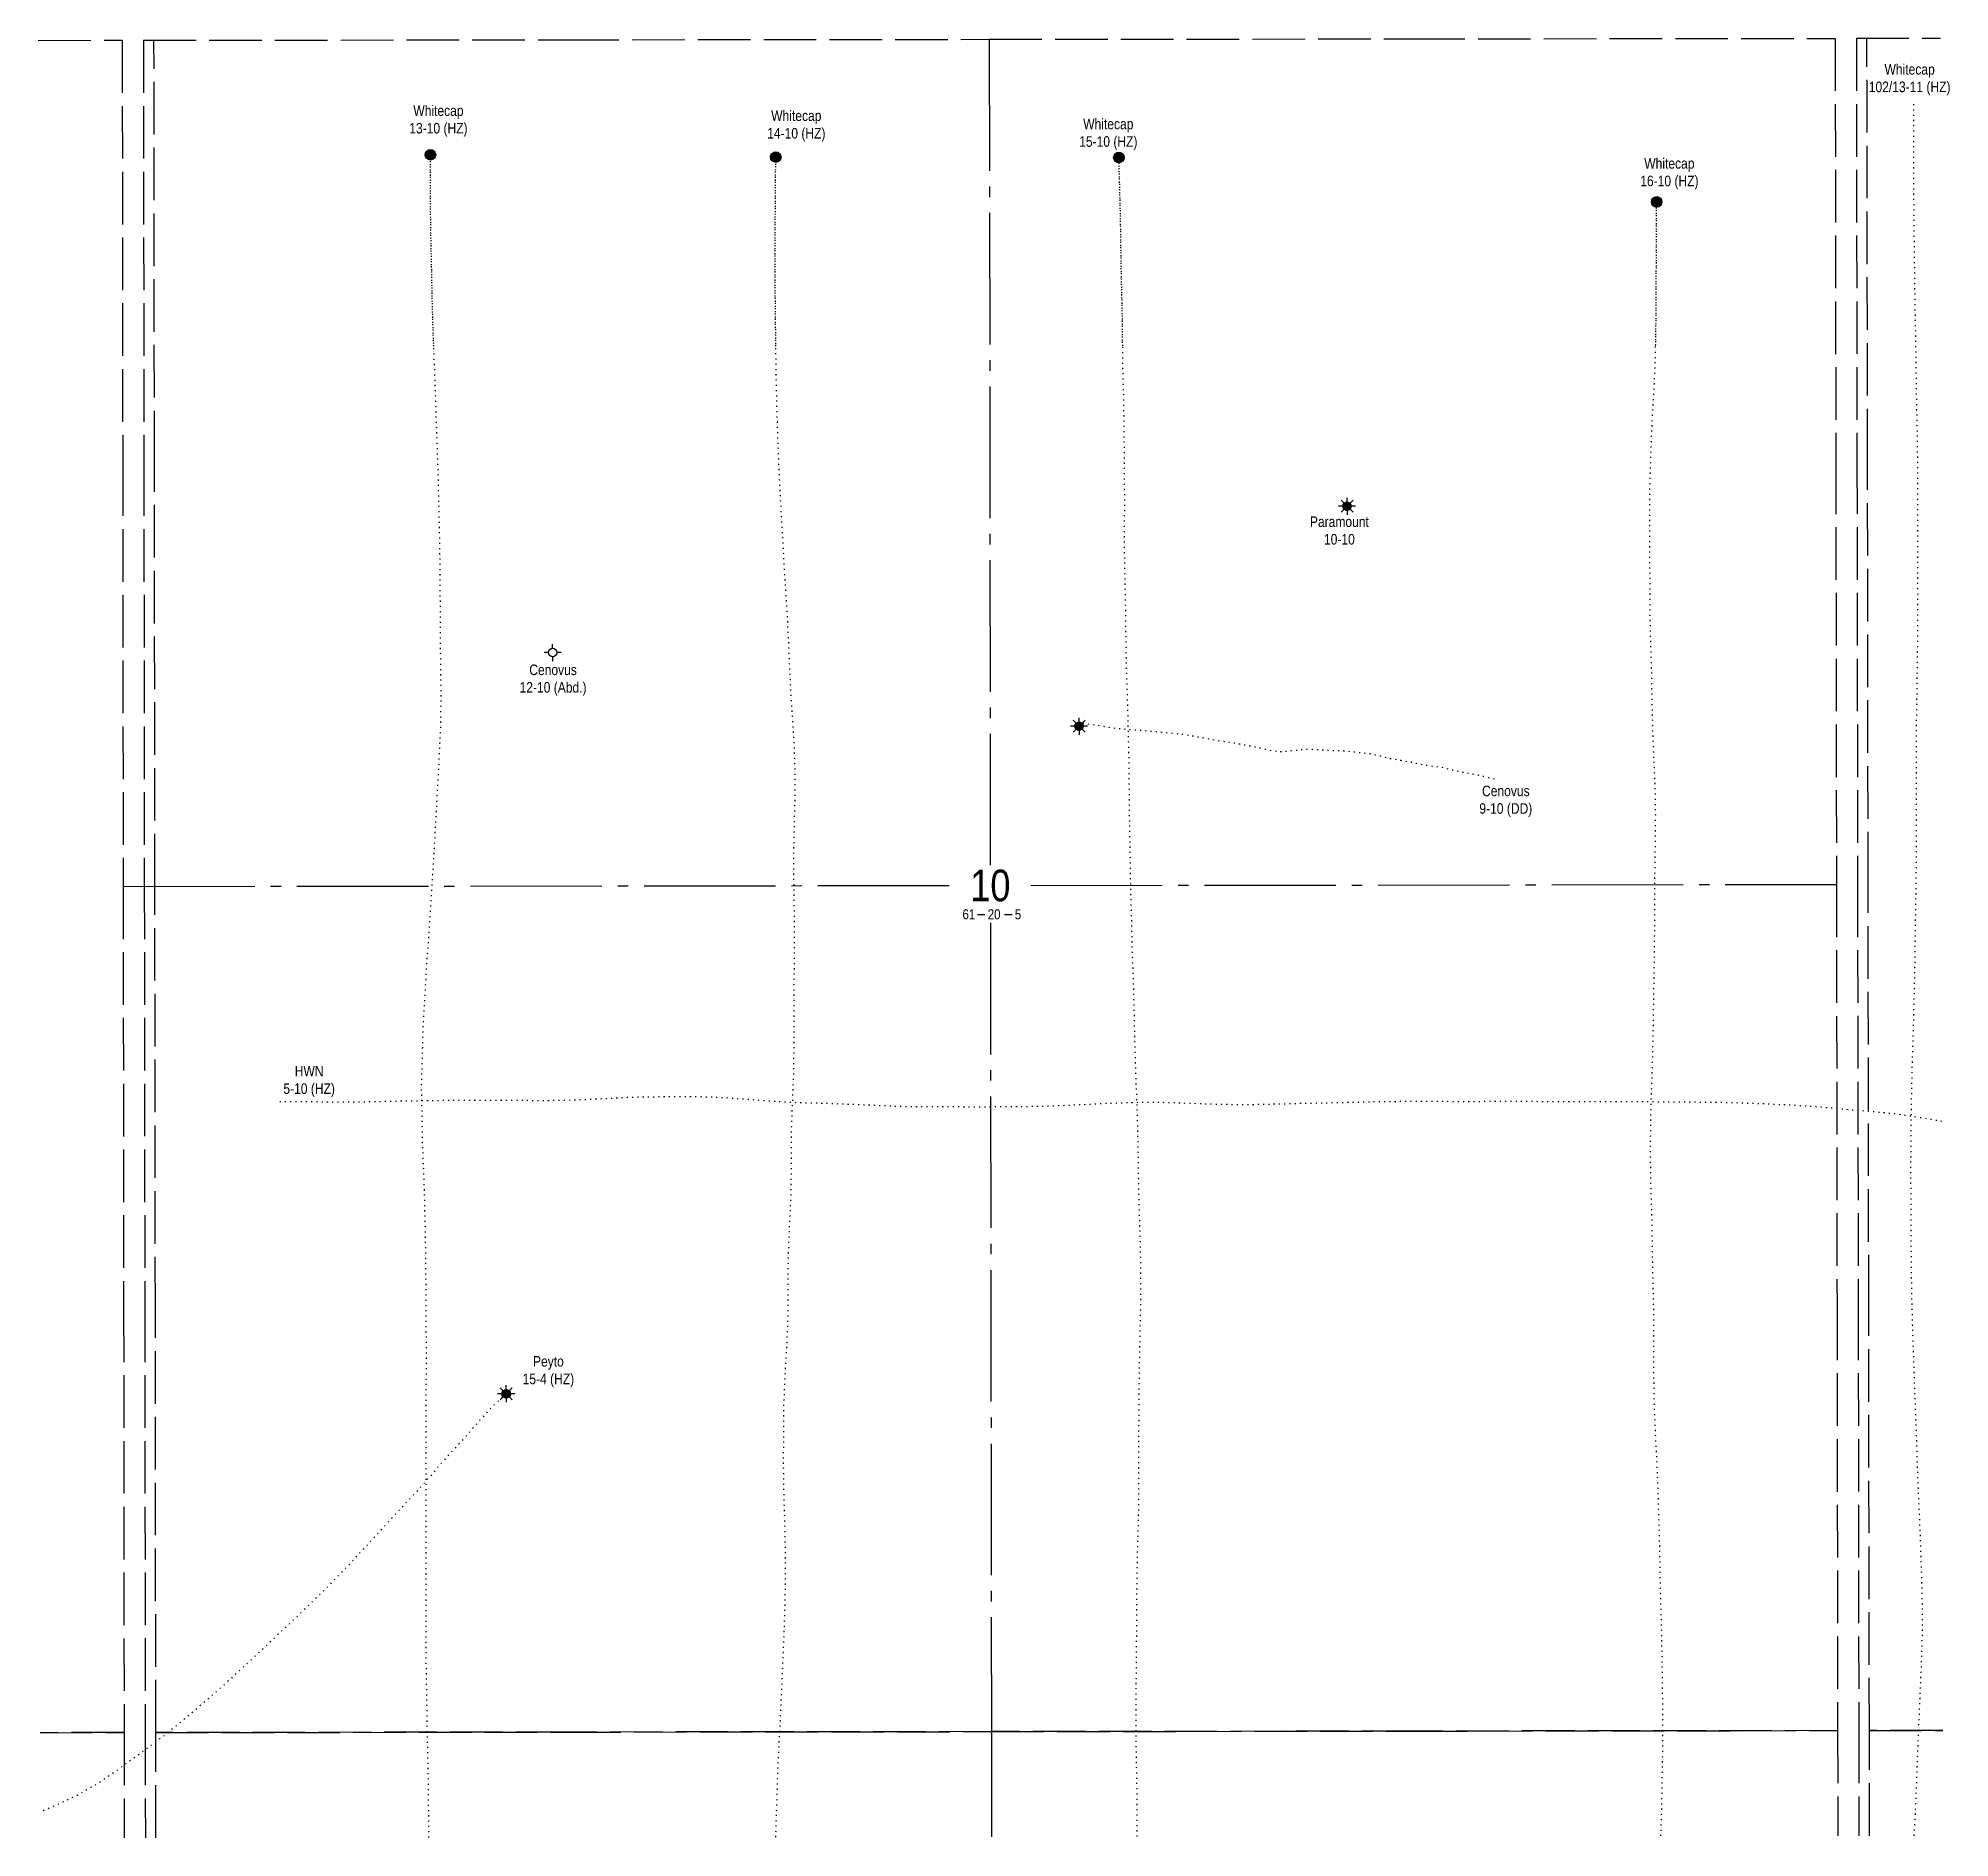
# Model space of a CAD drawing. Extents: x 498999 to 517977, y 6011694 to 6019262.
# Drawn here: x 504706 to 506523, y 6011694 to 6013404 of the extents above; entities that cross this region are included whole.
import ezdxf
from ezdxf.enums import TextEntityAlignment as Align

# ---------------------------------------------------------------- set-up
doc = ezdxf.new("R2010")
doc.units = 0
doc.header["$LTSCALE"] = 5
for name, pattern in [('foc-DOT', [1, 0.2, -0.8]), ('foc-QUARTERLINE', [33, 25, -3, 2, -3]), ('foc-UNSURVEYED', [12.5, 10, -2.5])]:
    doc.linetypes.add(name, pattern=pattern)
for name, color, linetype in [('10', 1, 'Continuous'), ('9', 3, 'Continuous'), ('AS-DRILL-T', 8, 'Continuous'), ('DETAIL-HZ-Existing', 8, 'foc-DOT'), ('F-WS-S', 8, 'Continuous'), ('L-SECLBL', 7, 'Continuous'), ('L-SECQ', 8, 'foc-QUARTERLINE'), ('L-USEC', 7, 'foc-UNSURVEYED')]:
    doc.layers.add(name, color=color, linetype=linetype)
doc.styles.add('80L', font='ARIALN.TTF', dxfattribs={"height": 10})
doc.styles.add('SIMPLEX', font='ARIALN.TTF')

msp = doc.modelspace()

# ---------------------------------------------------------------- texts
at = {"layer": 'AS-DRILL-T', "insert": (505164.078, 6012808.966), "char_height": 10, "attachment_point": 1, "style": '80L'}
msp.add_mtext_dynamic_manual_height_columns('\\pxqc;Cenovus\\P12-10 (Abd.)', width=63.08772, gutter_width=50, heights=[0], dxfattribs=at)
at = {"layer": 'F-WS-S', "char_height": 10, "attachment_point": 1, "style": '80L'}
for s, width, insert in [('\\pxqc;Whitecap\\P102/13-11 (HZ)', 77.08499, (506446.134, 6013379.647)), ('\\pxqc;Whitecap\\P13-10 (HZ)', 77.08499, (505048.162, 6013340.351)), ('\\pxqc;Whitecap\\P14-10 (HZ)', 77.08499, (505388.237, 6013335.569)), ('\\pxqc;Whitecap\\P15-10 (HZ)', 77.08499, (505684.706, 6013327.71)), ('\\pxqc;Whitecap\\P16-10 (HZ)', 77.08499, (506217.835, 6013290.223)), ('\\pxqc;Paramount\\P10-10', 56.06862, (505914.763, 6012949.684)), ('\\pxqc;Cenovus\\P9-10 (DD)', 50.132, (506075.893, 6012693.849)), ('\\pxqc;HWN\\P5-10 (HZ)', 50.132, (504938.786, 6012427.599)), ('\\pxqc;Peyto\\P15-4 (HZ)', 50.132, (505166.131, 6012151.736))]:
    msp.add_mtext_dynamic_manual_height_columns(s, width=width, gutter_width=50, heights=[0], dxfattribs=dict(at, insert=insert))

# ---------------------------------------------------------------- blocks, each defined once
blk = doc.blocks.new('L-SECLBL')
at = {"layer": '9', "color": 7}
for p, q in [((-5.1, -27.8), (-12.3, -27.8)), ((20.7, -27.8), (13.5, -27.8))]:
    blk.add_line(p, q, dxfattribs=at)
at = {"layer": '10', "color": 2, "style": 'SIMPLEX'}
blk.add_attdef('SEC', text='', height=30, dxfattribs=at).set_placement((0, 0), align=Align.MIDDLE)
at = {"layer": '10', "color": 5, "style": '80L'}
blk.add_attdef('TWP', text='', height=9.5, dxfattribs=at).set_placement((-14.4, -27.4), align=Align.MIDDLE_RIGHT)
blk.add_attdef('RGE', text='', height=9.5, dxfattribs=at).set_placement((3.6, -27.4), align=Align.MIDDLE_CENTER)
blk.add_attdef('MER', text='', height=9.5, dxfattribs=at).set_placement((23.2, -27.4), align=Align.MIDDLE_LEFT)
blk = doc.blocks.new('GAS')
h = blk.add_hatch(color=255)
h.dxf.hatch_style = 1
edge = h.paths.add_edge_path()
edge.add_arc((0, 0), 0.9, 0, 360)
for p, q in [((-0.81, 0), (-1.62, 0)), ((-0.57, 0.57), (-1.14, 1.14)), ((0, 0.81), (0, 1.62)), ((0.57, 0.57), (1.14, 1.14)), ((1.62, 0), (0.81, 0)), ((-0.57, -0.57), (-1.14, -1.14)), ((0, -0.81), (0, -1.62)), ((1.14, -1.14), (0.57, -0.57))]:
    blk.add_line(p, q)
blk.add_circle((0, 0), 0.8)
blk = doc.blocks.new('GABD')
for p, q in [((-0.81, 0), (-1.62, 0)), ((0, 0.81), (0, 1.62)), ((1.62, 0), (0.81, 0)), ((0, -0.81), (0, -1.62))]:
    blk.add_line(p, q)
blk.add_circle((0, 0), 0.8)
blk = doc.blocks.new('BH-Existing')
at = {"layer": 'AS-DRILL-T'}
h = blk.add_hatch(color=256, dxfattribs=at)
h.dxf.hatch_style = 1
edge = h.paths.add_edge_path()
edge.add_arc((0, 0), 0.5, 0, 360)
blk.add_circle((0, 0), 0.5, dxfattribs=at)

# ---------------------------------------------------------------- linework, layer by layer
at = {"layer": 'DETAIL-HZ-Existing', "flags": 128}
for points in [[(506488.978, 6011695.952), (506489.884, 6011709.329), (506491.122, 6011738.49), (506492.15, 6011767.772), (506493.348, 6011796.944), (506494.566, 6011826.215), (506495.814, 6011855.387), (506496.732, 6011884.569), (506496.8, 6011913.869), (506496.198, 6011942.968), (506495.236, 6011972.247), (506494.004, 6012001.325), (506492.762, 6012030.493), (506491.809, 6012059.972), (506490.778, 6012089.05), (506489.635, 6012118.329), (506488.654, 6012147.407), (506487.662, 6012176.486), (506486.879, 6012205.875), (506486.408, 6012234.864), (506486.166, 6012263.964), (506486.073, 6012293.364), (506485.922, 6012322.154), (506485.98, 6012351.254), (506486.308, 6012380.644), (506486.795, 6012410.035), (506487.553, 6012439.126), (506488.432, 6012468.207), (506489.22, 6012497.298), (506489.788, 6012526.389), (506490.176, 6012555.79), (506490.634, 6012584.771), (506491.032, 6012613.761), (506491.21, 6012642.961), (506491.138, 6012672.261), (506491.055, 6012701.651), (506491.174, 6012730.651), (506491.362, 6012759.752), (506491.81, 6012788.953), (506492.208, 6012817.943), (506492.516, 6012847.133), (506492.614, 6012876.634), (506492.491, 6012905.833), (506492.419, 6012935.033), (506492.438, 6012964.124), (506492.445, 6012993.324), (506492.173, 6013022.523), (506491.562, 6013051.612), (506491.05, 6013080.402), (506490.718, 6013109.601), (506490.136, 6013138.79), (506489.674, 6013168.09), (506489.342, 6013197.289), (506488.99, 6013226.489), (506488.747, 6013255.889), (506488.605, 6013285.088), (506488.574, 6013314.178), (506488.599, 6013324.278), (506488.753, 6013342.279)], [(505077.693, 6011694.311), (505077.476, 6011718.089), (505077.203, 6011746.969), (505076.078, 6011803.628), (505075.173, 6011861.327), (505075.147, 6011918.857), (505075.134, 6011947.817), (505075.002, 6011976.377), (505074.906, 6012033.886), (505075.021, 6012091.437), (505075.295, 6012149.197), (505075.08, 6012206.147), (505074.787, 6012234.926), (505074.484, 6012263.896), (505073.862, 6012292.636), (505072.999, 6012321.405), (505071.796, 6012350.303), (505070.661, 6012407.102), (505072.296, 6012464.844), (505075.6, 6012522.388), (505077.637, 6012551.2), (505079.625, 6012580.062), (505081.392, 6012608.964), (505083.059, 6012637.766), (505086.194, 6012695.15), (505087.751, 6012723.931), (505089.008, 6012752.643), (505089.285, 6012781.673), (505088.912, 6012810.513), (505088.619, 6012839.283), (505088.537, 6012868.163), (505088.384, 6012896.952), (505087.991, 6012925.732), (505086.705, 6012983.43), (505085.753, 6013012.199), (505084.79, 6013040.798), (505083.907, 6013069.667), (505082.795, 6013098.376), (505081.652, 6013127.135), (505080.859, 6013155.844), (505080.276, 6013184.663), (505079.633, 6013213.603), (505079.201, 6013242.482), (505079.152, 6013267.442), (505079.133, 6013293.442)], [(505082.275, 6013111.447), (505081.652, 6013127.135), (505080.859, 6013155.844), (505080.276, 6013184.663), (505079.633, 6013213.603), (505079.201, 6013242.482), (505079.152, 6013267.442), (505079.133, 6013293.442)], [(505407.334, 6013111.687), (505407.035, 6013138.918), (505406.713, 6013167.787), (505406.59, 6013196.657), (505406.737, 6013225.457), (505406.974, 6013254.218), (505407.232, 6013291.198)], [(505407.274, 6011694.694), (505407.551, 6011702.867), (505409.385, 6011760.519), (505412.17, 6011817.513), (505413.467, 6011846.914), (505414.704, 6011876.186), (505415.773, 6011902.927), (505416.43, 6011931.598), (505416.498, 6011960.378), (505416.045, 6011988.707), (505415.163, 6012017.306), (505414.73, 6012045.996), (505414.767, 6012074.806), (505414.955, 6012103.636), (505416.212, 6012132.477), (505417.769, 6012161.199), (505419.036, 6012190.011), (505419.134, 6012218.551), (505419.201, 6012247.211), (505420.448, 6012276.012), (505421.826, 6012304.744), (505422.173, 6012333.574), (505422.04, 6012362.384), (505424.344, 6012420.147), (505424.711, 6012449.337), (505424.769, 6012476.987), (505424.827, 6012505.817), (505424.984, 6012534.668), (505425.061, 6012563.488), (505424.315, 6012621.367), (505424.784, 6012648.838), (505425.51, 6012678.058), (505425.797, 6012706.949), (505424.695, 6012735.748), (505422.772, 6012764.485), (505421.219, 6012793.373), (505419.876, 6012822.242), (505418.523, 6012851.091), (505416.81, 6012879.909), (505415.088, 6012908.517), (505413.455, 6012937.265), (505411.832, 6012966.053), (505410.42, 6012994.831), (505409.297, 6013023.75), (505408.404, 6013052.639), (505407.731, 6013081.428), (505407.348, 6013110.368), (505407.035, 6013138.918), (505406.713, 6013167.787), (505406.59, 6013196.657), (505406.737, 6013225.457), (505406.974, 6013254.218), (505407.232, 6013291.198)], [(505736.904, 6013111.93), (505736.859, 6013115.59), (505736.526, 6013144.429), (505735.814, 6013173.049), (505735.291, 6013201.888), (505734.898, 6013230.718), (505734.079, 6013264.857), (505733.259, 6013290.846)], [(505750.804, 6011695.094), (505750.693, 6011708.305), (505750.59, 6011736.995), (505750.077, 6011765.914), (505749.555, 6011794.573), (505749.572, 6011823.333), (505749.949, 6011852.004), (505750.166, 6011880.884), (505750.343, 6011909.694), (505750.541, 6011937.935), (505751.108, 6011966.775), (505751.985, 6011995.586), (505752.293, 6012024.427), (505752.25, 6012052.647), (505752.328, 6012081.467), (505752.555, 6012109.847), (505752.803, 6012138.427), (505753.38, 6012167.108), (505753.977, 6012195.839), (505754.074, 6012224.609), (505753.942, 6012253.489), (505753.039, 6012281.718), (505752.247, 6012310.127), (505751.794, 6012339.016), (505751.311, 6012367.816), (505750.378, 6012396.685), (505749.246, 6012425.304), (505748.443, 6012454.253), (505747.83, 6012482.802), (505747.047, 6012511.511), (505746.005, 6012540.28), (505745.362, 6012568.979), (505744.579, 6012597.808), (505744.146, 6012626.668), (505743.633, 6012655.547), (505743.27, 6012684.507), (505743.088, 6012712.487), (505742.456, 6012741.256), (505741.743, 6012770.215), (505740.71, 6012798.944), (505740.097, 6012827.713), (505739.904, 6012856.643), (505739.301, 6012885.303), (505738.749, 6012913.442), (505738.784, 6012971.202), (505738.581, 6013000.082), (505738.378, 6013028.832), (505738.045, 6013057.721), (505737.212, 6013086.64), (505736.859, 6013115.59), (505736.526, 6013144.429), (505735.814, 6013173.049), (505735.291, 6013201.888), (505734.898, 6013230.718), (505734.079, 6013264.857), (505733.259, 6013290.846)], [(506248.29, 6011695.672), (506248.497, 6011703.584), (506249.12, 6011722.895), (506249.492, 6011742.035), (506249.775, 6011761.186), (506250.177, 6011780.476), (506250.269, 6011799.767), (506250.082, 6011819.126), (506249.894, 6011838.166), (506249.627, 6011857.446), (506249.319, 6011876.545), (506248.941, 6011895.945), (506248.384, 6011915.254), (506247.846, 6011934.533), (506247.548, 6011953.863), (506247.211, 6011973.012), (506246.623, 6011992.371), (506246.025, 6012011.491), (506245.468, 6012030.54), (506244.65, 6012049.849), (506243.683, 6012068.827), (506242.795, 6012088.146), (506242.138, 6012107.235), (506241.77, 6012126.485), (506241.643, 6012145.674), (506241.585, 6012164.964), (506241.597, 6012184.254), (506241.38, 6012203.544), (506240.902, 6012222.663), (506240.475, 6012241.703), (506240.217, 6012261.002), (506239.94, 6012280.212), (506239.362, 6012299.451), (506238.795, 6012318.581), (506238.537, 6012337.78), (506238.559, 6012357.09), (506238.702, 6012376.15), (506239.134, 6012395.391), (506239.895, 6012415.982), (506240.527, 6012435.143), (506240.93, 6012454.464), (506241.292, 6012473.644), (506241.605, 6012492.825), (506241.877, 6012512.025), (506242.17, 6012531.125), (506242.382, 6012550.466), (506242.494, 6012569.676), (506242.577, 6012588.996), (506242.669, 6012608.086), (506242.932, 6012627.127), (506243.285, 6012646.197), (506243.347, 6012665.567), (506243.099, 6012684.707), (506242.492, 6012703.986), (506241.624, 6012723.265), (506240.877, 6012742.284), (506240.309, 6012761.473), (506239.951, 6012780.643), (506239.604, 6012799.832), (506239.006, 6012819.211), (506238.478, 6012838.601), (506238.141, 6012857.67), (506237.984, 6012876.45), (506237.967, 6012895.58), (506237.829, 6012914.74), (506237.722, 6012933.92), (506237.724, 6012953.15), (506237.857, 6012972.28), (506238.289, 6012991.44), (506238.902, 6013010.551), (506239.644, 6013029.682), (506240.557, 6013048.864), (506241.649, 6013067.895), (506242.622, 6013086.897), (506243.214, 6013106.168), (506243.567, 6013125.348), (506243.799, 6013144.498), (506243.902, 6013163.669), (506243.965, 6013182.729), (506244.047, 6013201.909), (506244.179, 6013221.139), (506244.22, 6013227.669), (506244.29, 6013248.669)], [(506243.327, 6013112.303), (506243.567, 6013125.348), (506243.799, 6013144.498), (506243.902, 6013163.669), (506243.965, 6013182.729), (506244.047, 6013201.909), (506244.179, 6013221.139), (506244.22, 6013227.669), (506244.29, 6013248.669)], [(505694.523, 6012750.889), (505694.604, 6012750.809), (505694.684, 6012750.729), (505694.774, 6012750.649), (505694.854, 6012750.569), (505694.914, 6012750.499), (505695.004, 6012750.4), (505695.134, 6012750.29), (505695.304, 6012750.1), (505695.465, 6012749.93), (505695.545, 6012749.94), (505695.384, 6012750.34), (505695.203, 6012750.88), (505695.073, 6012751.22), (505694.823, 6012751.499), (505694.572, 6012751.819), (505694.282, 6012752.039), (505693.912, 6012752.248), (505693.812, 6012752.328), (505693.742, 6012752.408), (505693.732, 6012752.418), (505693.721, 6012752.528), (505693.911, 6012752.608), (505694.291, 6012752.729), (505694.861, 6012752.949), (505695.631, 6012753.19), (505696.57, 6012753.402), (505697.71, 6012753.583), (505698.99, 6012753.494), (505700.361, 6012753.186), (505701.771, 6012752.898), (505703.321, 6012752.62), (505704.932, 6012752.392), (505706.752, 6012752.154), (505708.642, 6012751.906), (505710.643, 6012751.639), (505712.763, 6012751.352), (505714.963, 6012750.994), (505717.214, 6012750.557), (505719.544, 6012750.06), (505721.985, 6012749.553), (505724.426, 6012749.186), (505727.006, 6012748.879), (505729.706, 6012748.583), (505732.507, 6012748.336), (505735.377, 6012748.07), (505738.287, 6012747.743), (505741.278, 6012747.477), (505744.438, 6012747.241), (505747.568, 6012747.005), (505750.659, 6012746.768), (505753.529, 6012746.572), (505756.789, 6012746.326), (505759.869, 6012746.06), (505763.09, 6012745.824), (505766.38, 6012745.548), (505769.73, 6012745.242), (505773.081, 6012744.936), (505776.431, 6012744.61), (505779.782, 6012744.275), (505783.112, 6012743.939), (505786.433, 6012743.573), (505789.763, 6012743.177), (505793.094, 6012742.791), (505796.324, 6012742.395), (505799.645, 6012741.889), (505802.925, 6012741.343), (505806.186, 6012740.737), (505809.447, 6012740.131), (505812.668, 6012739.535), (505815.858, 6012738.929), (505819.019, 6012738.323), (505822.16, 6012737.687), (505825.321, 6012737.101), (505828.541, 6012736.585), (505831.792, 6012736.129), (505834.992, 6012735.723), (505838.163, 6012735.287), (505841.313, 6012734.801), (505844.384, 6012734.265), (505847.355, 6012733.698), (505850.286, 6012733.132), (505853.176, 6012732.595), (505856.077, 6012732.069), (505858.958, 6012731.503), (505861.778, 6012730.916), (505864.539, 6012730.329), (505867.1, 6012729.753), (505869.791, 6012729.106), (505872.451, 6012728.459), (505875.032, 6012727.863), (505877.803, 6012727.326), (505880.633, 6012726.929), (505883.524, 6012726.623), (505886.494, 6012726.457), (505889.584, 6012726.52), (505892.853, 6012726.745), (505896.233, 6012727.029), (505899.663, 6012727.363), (505903.172, 6012727.787), (505906.752, 6012728.212), (505910.241, 6012728.526), (505913.831, 6012728.641), (505917.331, 6012728.525), (505920.732, 6012728.339), (505924.112, 6012728.143), (505927.532, 6012727.897), (505930.932, 6012727.632), (505934.233, 6012727.416), (505937.403, 6012727.3), (505940.563, 6012727.214), (505943.763, 6012727.098), (505947.003, 6012726.922), (505950.294, 6012726.676), (505953.484, 6012726.38), (505956.724, 6012725.994), (505959.805, 6012725.657), (505962.765, 6012725.401), (505965.696, 6012725.085), (505968.656, 6012724.708), (505971.617, 6012724.292), (505974.817, 6012723.716), (505978.128, 6012722.95), (505981.369, 6012722.084), (505984.59, 6012721.248), (505987.891, 6012720.482), (505991.202, 6012719.796), (505994.523, 6012719.17), (505997.854, 6012718.575), (506001.104, 6012717.939), (506004.415, 6012717.273), (506007.736, 6012716.687), (506010.977, 6012716.171), (506014.067, 6012715.615), (506016.958, 6012715.008), (506019.909, 6012714.352), (506022.96, 6012713.726), (506029.421, 6012712.704), (506032.821, 6012712.298), (506036.232, 6012711.902), (506039.653, 6012711.426), (506043.063, 6012710.751), (506046.394, 6012709.875), (506049.836, 6012708.989), (506053.337, 6012708.213), (506056.787, 6012707.498), (506060.088, 6012706.842), (506063.119, 6012706.235), (506066.04, 6012705.659), (506068.94, 6012705.123), (506070.831, 6012704.775), (506071.681, 6012704.616), (506074.532, 6012704.03), (506077.443, 6012703.383), (506080.313, 6012702.707), (506082.994, 6012702.04), (506085.565, 6012701.373), (506088.116, 6012700.716), (506091.737, 6012699.831)], [(506515.354, 6012374.769), (506514.15, 6012374.972), (506507.248, 6012376.192), (506499.986, 6012377.452), (506492.274, 6012378.721), (506484.342, 6012379.929), (506476.461, 6012381.018), (506468.069, 6012382.066), (506459.718, 6012382.964), (506450.817, 6012383.771), (506441.596, 6012384.567), (506432.724, 6012385.354), (506432.104, 6012385.414), (506422.593, 6012386.25), (506413.082, 6012387.086), (506403.541, 6012387.942), (506393.97, 6012388.738), (506384.359, 6012389.385), (506374.868, 6012389.921), (506365.287, 6012390.437), (506355.926, 6012390.913), (506346.576, 6012391.34), (506337.205, 6012391.706), (506327.825, 6012392.053), (506318.254, 6012392.379), (506313.184, 6012392.502), (506303.994, 6012392.688), (506294.684, 6012392.795), (506285.403, 6012392.892), (506276.143, 6012392.988), (506266.843, 6012393.045), (506257.453, 6012393.131), (506248.123, 6012393.208), (506238.723, 6012393.244), (506229.393, 6012393.271), (506220.013, 6012393.337), (506210.653, 6012393.383), (506201.333, 6012393.37), (506191.983, 6012393.357), (506182.673, 6012393.343), (506173.313, 6012393.31), (506163.973, 6012393.296), (506154.633, 6012393.343), (506145.233, 6012393.439), (506135.902, 6012393.515), (506126.572, 6012393.572), (506117.202, 6012393.638), (506107.822, 6012393.635), (506098.492, 6012393.591), (506089.192, 6012393.578), (506079.852, 6012393.554), (506070.472, 6012393.491), (506061.132, 6012393.487), (506051.842, 6012393.504), (506042.542, 6012393.571), (506033.212, 6012393.647), (506023.892, 6012393.684), (506014.582, 6012393.67), (506005.552, 6012393.607), (505996.302, 6012393.524), (505987.002, 6012393.43), (505977.723, 6012393.287), (505968.403, 6012393.073), (505959.093, 6012392.86), (505949.794, 6012392.636), (505940.484, 6012392.453), (505931.184, 6012392.27), (505921.874, 6012392.076), (505912.525, 6012391.843), (505903.235, 6012391.609), (505893.215, 6012391.325), (505883.586, 6012391.091), (505874.106, 6012390.887), (505864.626, 6012390.683), (505854.976, 6012390.539), (505845.486, 6012390.566), (505835.806, 6012390.752), (505826.366, 6012390.978), (505816.685, 6012391.264), (505807.255, 6012391.58), (505797.594, 6012391.916), (505788.124, 6012392.253), (505778.673, 6012392.539), (505769.203, 6012392.705), (505759.533, 6012392.711), (505750.063, 6012392.578), (505740.394, 6012392.324), (505731.294, 6012392.051), (505721.595, 6012391.707), (505712.155, 6012391.273), (505702.536, 6012390.789), (505692.857, 6012390.285), (505683.487, 6012389.841), (505673.898, 6012389.458), (505664.228, 6012389.104), (505654.589, 6012388.84), (505645.109, 6012388.736), (505636.089, 6012388.733), (505626.659, 6012388.699), (505616.959, 6012388.545), (505607.509, 6012388.372), (505597.729, 6012388.298), (505587.919, 6012388.393), (505578.349, 6012388.53), (505568.899, 6012388.616), (505559.149, 6012388.642), (505549.679, 6012388.598), (505540.219, 6012388.594), (505530.729, 6012388.751), (505521.638, 6012389.048), (505512.078, 6012389.444), (505502.637, 6012389.84), (505493.167, 6012390.196), (505483.466, 6012390.612), (505473.645, 6012391.058), (505464.185, 6012391.405), (505454.484, 6012391.731), (505445.044, 6012392.007), (505435.364, 6012392.273), (505425.783, 6012392.619), (505416.312, 6012393.135), (505406.851, 6012393.762), (505397.77, 6012394.349), (505388.31, 6012394.965), (505378.859, 6012395.691), (505369.437, 6012396.408), (505359.986, 6012397.094), (505350.546, 6012397.65), (505341.095, 6012397.957), (505331.425, 6012398.103), (505321.765, 6012398.159), (505312.335, 6012398.115), (505302.635, 6012398.051), (505293.505, 6012397.988), (505284.365, 6012397.855), (505274.866, 6012397.651), (505265.386, 6012397.367), (505255.637, 6012396.903), (505246.167, 6012396.359), (505237.068, 6012395.886), (505227.409, 6012395.412), (505217.679, 6012394.998), (505208.2, 6012394.715), (505198.6, 6012394.551), (505189, 6012394.467), (505179.23, 6012394.463), (505169.61, 6012394.549), (505160.14, 6012394.625), (505150.58, 6012394.631), (505140.9, 6012394.597), (505131.21, 6012394.613), (505121.62, 6012394.659), (505112.23, 6012394.676), (505102.49, 6012394.642), (505093.01, 6012394.568), (505083.35, 6012394.454), (505073.62, 6012394.28), (505064.22, 6012394.096), (505054.651, 6012393.973), (505045.171, 6012393.809), (505035.581, 6012393.575), (505026.092, 6012393.331), (505016.382, 6012393.147), (505006.882, 6012393.074), (504997.742, 6012393.06), (504988.162, 6012393.107), (504978.712, 6012393.183), (504969.532, 6012393.28), (504959.531, 6012393.345), (504949.882, 6012393.331), (504935.892, 6012393.241)], [(505151.086, 6012115.924), (505150.967, 6012115.714), (505150.597, 6012115.343), (505149.997, 6012114.993), (505149.668, 6012114.902), (505149.278, 6012114.532), (505147.56, 6012112.85), (505144.783, 6012110.177), (505141.606, 6012107.253), (505138.24, 6012104.06), (505134.624, 6012100.246), (505130.759, 6012095.941), (505126.494, 6012091.207), (505123.448, 6012087.773), (505118.554, 6012082.128), (505113.051, 6012075.811), (505106.839, 6012068.984), (505100.097, 6012061.837), (505095.493, 6012056.862), (505090.888, 6012051.667), (505086.165, 6012046.111), (505078.694, 6012037.343), (505070.655, 6012028.194), (505061.905, 6012018.664), (505052.417, 6012008.563), (505042.449, 6011997.822), (505032.101, 6011986.471), (505021.155, 6011974.558), (505009.539, 6011962.025), (504997.123, 6011948.821), (504981.342, 6011932.584), (504968.226, 6011919.539), (504954.271, 6011906.133), (504949.526, 6011901.568), (504940.236, 6011892.718), (504926.82, 6011880.163), (504912.485, 6011866.617), (504883.845, 6011840.034), (504860.019, 6011819.158), (504844.723, 6011806.301), (504826.899, 6011791.831), (504801.84, 6011772.893), (504773.843, 6011752.861), (504763.411, 6011745.82), (504743.494, 6011734.307), (504721.195, 6011723.882), (504708.226, 6011718.499)]]:
    msp.add_lwpolyline(points, dxfattribs=at)
at = {"layer": 'L-SECQ', "flags": 128}
for points in [[(505610.145, 6013403.155), (505611.125, 6012617.72)], [(504787.124, 6012598.09), (505580.205, 6012598.997)], [(505649.532, 6012599.076), (506415.087, 6012599.952)], [(505611.192, 6012563.512), (505612.151, 6011794.855)], [(505612.151, 6011794.855), (505612.276, 6011694.933)]]:
    msp.add_lwpolyline(points, dxfattribs=at)
at = {"layer": 'L-USEC'}
for p, q in [((504706.424, 6013402.174), (504786.261, 6013402.258)), ((504786.261, 6013402.258), (504786.693, 6013000.174)), ((504806.367, 6013402.279), (505208.25, 6013402.717)), ((504806.367, 6013402.279), (504806.799, 6013000.196)), ((504816.851, 6013000.208), (504816.419, 6013402.29)), ((505208.25, 6013402.717), (505610.145, 6013403.155)), ((505610.145, 6013403.155), (506012.045, 6013403.622)), ((506012.045, 6013403.622), (506413.945, 6013404.087)), ((506413.945, 6013404.087), (506414.517, 6013002.02)), ((506434.051, 6013404.11), (506513.891, 6013404.203)), ((506434.051, 6013404.11), (506434.623, 6013002.048)), ((506444.674, 6013002.055), (506444.103, 6013404.122)), ((506414.517, 6013002.02), (506415.087, 6012599.952)), ((506434.623, 6013002.048), (506435.193, 6012599.98)), ((506445.245, 6012599.987), (506444.674, 6013002.055)), ((504786.693, 6013000.174), (504787.124, 6012598.09)), ((504806.799, 6013000.196), (504807.231, 6012598.111)), ((504817.283, 6012598.124), (504816.851, 6013000.208)), ((504787.124, 6012598.09), (504787.555, 6012196.006)), ((504807.231, 6012598.111), (504807.661, 6012196.028)), ((504817.714, 6012196.041), (504817.283, 6012598.124)), ((506415.087, 6012599.952), (506415.658, 6012197.884)), ((506435.193, 6012599.98), (506435.764, 6012197.912)), ((506445.817, 6012197.919), (506445.245, 6012599.987)), ((504787.555, 6012196.006), (504787.986, 6011793.922)), ((504807.661, 6012196.028), (504808.092, 6011793.944)), ((504818.144, 6011793.956), (504817.714, 6012196.041)), ((506415.658, 6012197.884), (506416.229, 6011795.814)), ((506435.764, 6012197.912), (506436.336, 6011795.843)), ((506446.387, 6011795.85), (506445.817, 6012197.919)), ((504787.986, 6011793.922), (504708.145, 6011793.835)), ((504708.145, 6011793.835), (504787.986, 6011793.922)), ((504787.986, 6011793.922), (504788.093, 6011693.974)), ((504808.092, 6011793.944), (504808.199, 6011693.997)), ((504818.144, 6011793.956), (505210.115, 6011794.4)), ((505210.115, 6011794.4), (504818.144, 6011793.956)), ((504818.251, 6011694.009), (504818.144, 6011793.956)), ((505210.115, 6011794.4), (505612.151, 6011794.855)), ((505612.151, 6011794.855), (505210.115, 6011794.4)), ((505612.151, 6011794.855), (506014.19, 6011795.334)), ((506014.19, 6011795.334), (505612.151, 6011794.855)), ((506014.19, 6011795.334), (506416.229, 6011795.814)), ((506416.229, 6011795.814), (506014.19, 6011795.334)), ((506416.229, 6011795.814), (506416.371, 6011695.868)), ((506436.336, 6011795.843), (506436.477, 6011695.891)), ((506516.176, 6011795.934), (506446.387, 6011795.85)), ((506446.387, 6011795.85), (506516.176, 6011795.934)), ((506446.53, 6011695.903), (506446.387, 6011795.85))]:
    msp.add_line(p, q, dxfattribs=at)

# ---------------------------------------------------------------- block references
at = {"layer": 'AS-DRILL-T'}
for name, p, xscale, yscale, zscale in [('BH-Existing', (505079.133, 6013293.442), 9.994660499999972, 9.994660499999972, 9.994660499999972), ('BH-Existing', (505407.232, 6013291.198), 9.994660499999972, 9.994660499999972, 9.994660499999972), ('BH-Existing', (505733.259, 6013290.846), 9.994660499999972, 9.994660499999972, 9.994660499999972), ('BH-Existing', (506244.29, 6013248.669), 9.994660499999972, 9.994660499999972, 9.994660499999972), ('GABD', (505195.241, 6012820.395), 4.999999999999977, 4.999999999999977, 4.999999999999977)]:
    msp.add_blockref(name, p, dxfattribs=dict(at, xscale=xscale, yscale=yscale, zscale=zscale))
at = {"layer": 'F-WS-S', "xscale": 4.999999999999977, "yscale": 4.999999999999977, "zscale": 4.999999999999977}
for p in [(505950.044, 6012959.39), (505695.384, 6012750.34), (505151.086, 6012115.924)]:
    msp.add_blockref('GAS', p, dxfattribs=at)
at = {"layer": 'L-SECLBL'}
msp.add_blockref('L-SECLBL', (505611.148, 6012599.032), dxfattribs=at).add_auto_attribs({'SEC': '10', 'TWP': '61', 'RGE': '20', 'MER': '5'})

msp.set_redraw_order([(e.dxf.handle, doc.entitydb.next_handle()) for e in msp.query("TEXT MTEXT ATTDEF DIMENSION ARC_DIMENSION")])  # texts and dimensions are drawn at this point

doc.saveas('drawing.dxf')
